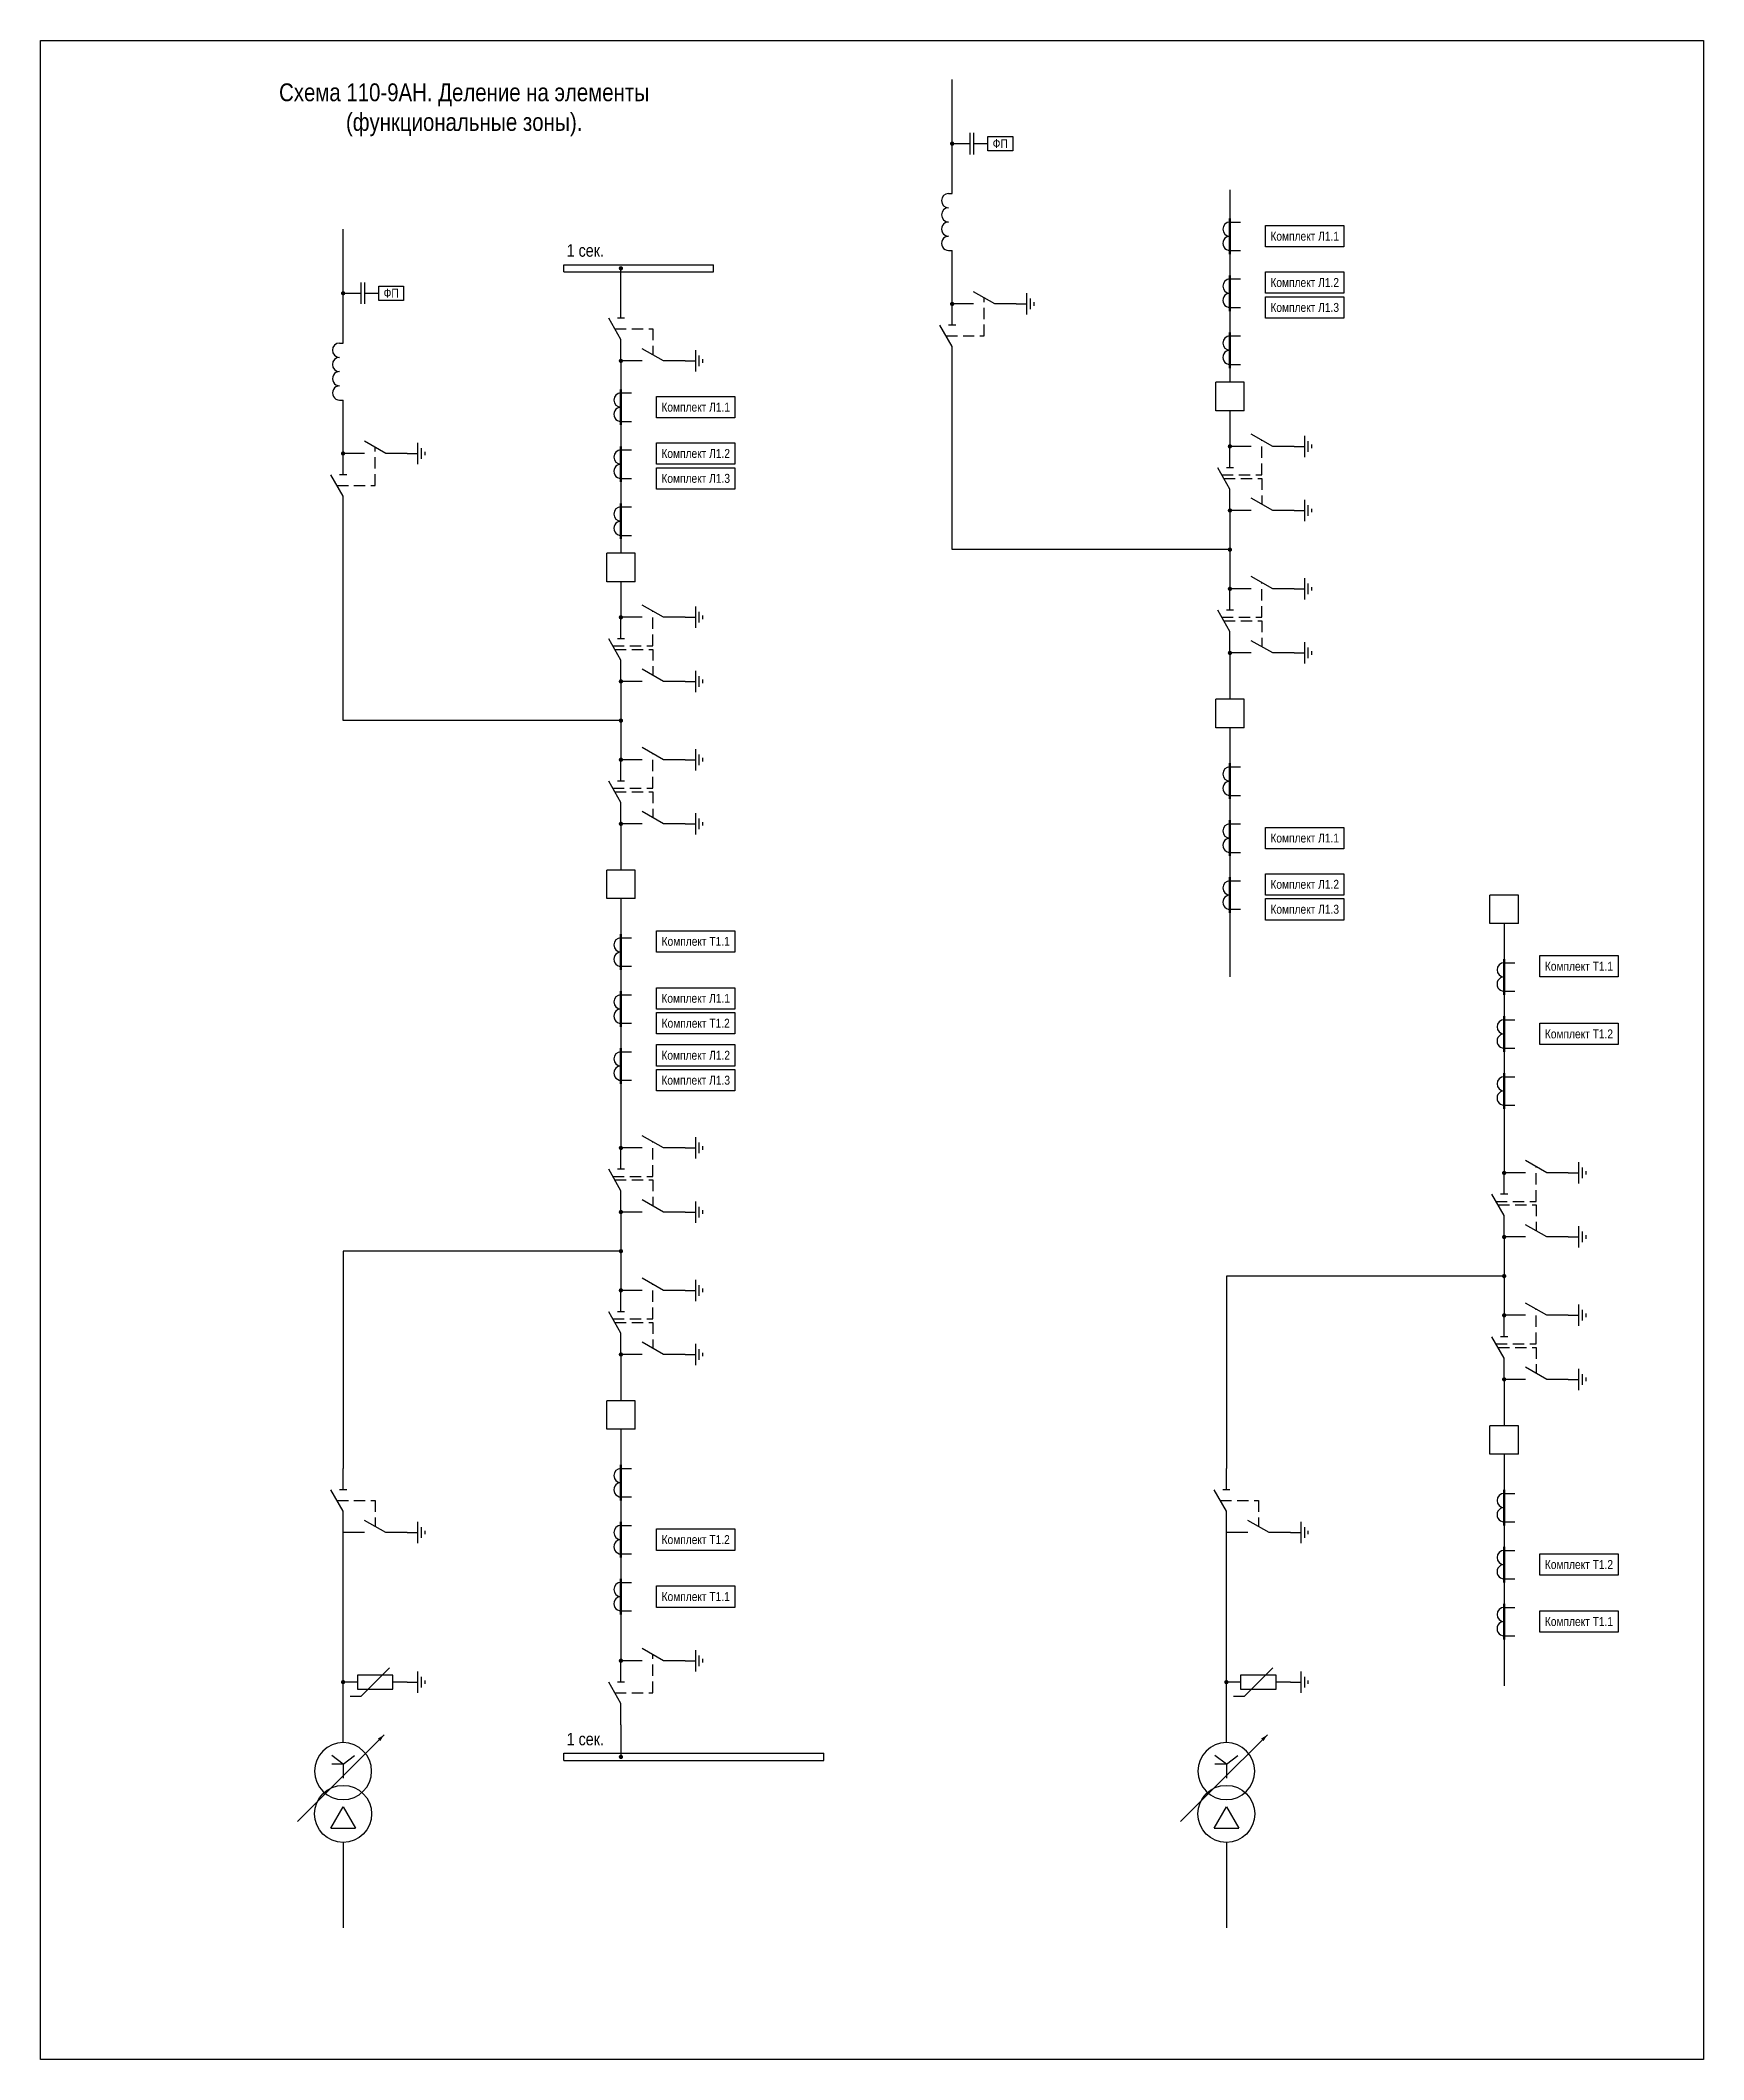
# Model space of a CAD drawing. Header units: millimetres. Extents: x -73 to 1780, y 0 to 1300.
# Drawn here: x 1313 to 1780, y 733 to 1300 of the extents above; entities that cross this region are included whole.
import ezdxf
from ezdxf.enums import TextEntityAlignment as Align

# ---------------------------------------------------------------- set-up
doc = ezdxf.new("R2010")
doc.units = ezdxf.units.MM
doc.linetypes.add('штриховая2', pattern=[9.525, 6.35, -3.175])
doc.layers.add('Основная', color=7, linetype='Continuous')
doc.styles.get("Standard").update_dxf_attribs({"font": 'ARIALN.TTF'})
doc.styles.add('Вывод', font='tahoma.ttf', dxfattribs={"height": 2.5})
doc.styles.add('Компонент', font='ARIALN.TTF', dxfattribs={"height": 3.5})
doc.styles.add('Функция', font='ARIALN.TTF', dxfattribs={"height": 2})

msp = doc.modelspace()

# ---------------------------------------------------------------- texts
at = {"layer": 'Основная', "color": 3, "insert": (1432, 1280.5), "char_height": 5, "width": 132, "attachment_point": 5}
msp.add_mtext('Схема 110-9АН. Деление на элементы (функциональные зоны).', dxfattribs=at)
at = {"layer": 'Основная', "char_height": 2.5, "attachment_point": 5}
for s, insert, width in [('ФП', (1582.5, 1271), 7), ('Комплект Л1.1', (1668, 1245), 22), ('Комплект Л1.2', (1668, 1232), 22), ('ФП', (1411.5, 1229), 7), ('Комплект Л1.3', (1668, 1225), 22), ('Комплект Л1.1', (1497, 1197), 22), ('Комплект Л1.2', (1497, 1184), 22), ('Комплект Л1.3', (1497, 1177), 22), ('Комплект Л1.1', (1668, 1076), 22), ('Комплект Л1.2', (1668, 1063), 22), ('Комплект Л1.3', (1668, 1056), 22), ('Комплект T1.1', (1497, 1047), 22), ('Комплект T1.1', (1745, 1040), 22), ('Комплект Л1.1', (1497, 1031), 22), ('Комплект T1.2', (1497, 1024), 22), ('Комплект T1.2', (1745, 1021), 22), ('Комплект Л1.2', (1497, 1015), 22), ('Комплект Л1.3', (1497, 1008), 22), ('Комплект T1.2', (1497, 879), 22), ('Комплект T1.2', (1745, 872), 22), ('Комплект T1.1', (1497, 863), 22), ('Комплект T1.1', (1745, 856), 22)]:
    msp.add_mtext(s, dxfattribs=dict(at, insert=insert, width=width))

# ---------------------------------------------------------------- blocks, each defined once
blk = doc.blocks.new('*U75')
at = {"layer": 'Основная', "color": 0}
for p, q in [((0, 0), (42, 0)), ((0, -2), (0, 0)), ((42, -2), (42, 0)), ((0, -2), (42, -2))]:
    blk.add_line(p, q, dxfattribs=at)
at = {"layer": 'Основная', "style": 'Компонент'}
blk.add_attdef('ОШ', text='', height=3.5, dxfattribs=at).set_placement((6, 4), align=Align.MIDDLE_CENTER)
blk = doc.blocks.new('*U29')
at = {"layer": 'Основная'}
for p, q in [((0, 0), (-8, 0)), ((-8, -8), (-8, 0)), ((0, -8), (0, 0)), ((0, -8), (-8, -8))]:
    blk.add_line(p, q, dxfattribs=at)
at = {"layer": 'Основная', "style": 'Компонент'}
blk.add_attdef('ОУ', text='', height=3.5, dxfattribs=at).set_placement((-15, -3), align=Align.MIDDLE_CENTER)
blk = doc.blocks.new('*U52')
at = {"ltscale": 0.25}
for p, q in [((0, 4), (3, 4)), ((0, -4), (3, -4))]:
    blk.add_line(p, q, dxfattribs=at)
for centre, major_axis, start_param, end_param in [((0, -2), (-2, 0), 4.712389, 7.853982), ((0, 2), (0, -2), 3.141593, 6.283185)]:
    blk.add_ellipse(centre, major_axis=major_axis, ratio=1, start_param=start_param, end_param=end_param, dxfattribs=at)
at = {"layer": 'Основная', "color": 0, "lineweight": 50}
blk.add_line((0, -5), (0, 5), dxfattribs=at)
at = {"layer": 'Основная'}
for tag, height, style, p in [('В1', 2.5, 'Вывод', (5, 6)), ('ОУ', 3.5, 'Компонент', (-6, 0)), ('В2', 2.5, 'Вывод', (5, -6))]:
    blk.add_attdef(tag, text='', height=height, dxfattribs=dict(at, style=style)).set_placement(p, align=Align.MIDDLE_CENTER)
blk = doc.blocks.new('*U14')
at = {"layer": 'Основная', "color": 0}
blk.add_line((0, 0), (6, 3.43), dxfattribs=at)
blk = doc.blocks.new('*U26')
at = {"layer": 'Основная', "color": 0}
for p, q in [((-3, 0), (-9, 0)), ((9, 0), (3, 0))]:
    blk.add_line(p, q, dxfattribs=at)
at = {"layer": 'Основная', "ltscale": 0.25, "xscale": -1}
blk.add_blockref('*U14', (3, 0), dxfattribs=at)
at = {"layer": 'Основная'}
for tag, height, style, p in [('ОУ', 3.5, 'Компонент', (-25, 0)), ('В1', 2.5, 'Вывод', (-7, -2)), ('В2', 2.5, 'Вывод', (7, -2))]:
    blk.add_attdef(tag, text='', height=height, dxfattribs=dict(at, style=style)).set_placement(p, align=Align.MIDDLE_CENTER)
blk = doc.blocks.new('*U27')
at = {"layer": 'Основная'}
for p, q in [((-3, 0), (0, 0)), ((0, -3), (0, 3)), ((1, -1.5), (1, 1.5)), ((2, -0.5), (2, 0.5))]:
    blk.add_line(p, q, dxfattribs=at)
blk = doc.blocks.new('*U16')
at = {"layer": 'Основная', "color": 0}
blk.add_line((0, -1), (0, 1), dxfattribs=at)
blk = doc.blocks.new('*U25')
at = {"layer": 'Основная', "color": 0}
for p, q in [((0, 3), (0, 9)), ((0, -9), (0, -3))]:
    blk.add_line(p, q, dxfattribs=at)
at = {"ltscale": 0.25, "rotation": 89.99999999999999}
blk.add_blockref('*U16', (0, 3), dxfattribs=at)
at = {"layer": 'Основная', "ltscale": 0.25, "rotation": 89.99999999999999}
blk.add_blockref('*U14', (0, -3), dxfattribs=at)
at = {"layer": 'Основная'}
for tag, height, style, p in [('В1', 2.5, 'Вывод', (2, 7)), ('ОУ', 3.5, 'Компонент', (-12, 0)), ('В2', 2.5, 'Вывод', (2, -7))]:
    blk.add_attdef(tag, text='', height=height, dxfattribs=dict(at, style=style)).set_placement(p, align=Align.MIDDLE_CENTER)
blk = doc.blocks.new('*U36')
at = {"ltscale": 0.25, "const_width": 0.6}
blk.add_lwpolyline([(0, -0.3, 1), (0, 0.3, 1)], format="xyb", close=True, dxfattribs=at)
at = {"layer": 'Основная', "color": 0}
for p, q in [((0, 7), (0, 9)), ((0, 2), (0, 7)), ((0, 0), (0, 2))]:
    blk.add_line(p, q, dxfattribs=at)
blk = doc.blocks.new('*U35')
at = {"ltscale": 0.25}
for p, q in [((0, 8), (1, 8)), ((0, -8), (1, -8))]:
    blk.add_line(p, q, dxfattribs=at)
for centre, major_axis, start_param, end_param in [((0, 6), (0, -2), 3.141593, 6.283185), ((0, -2), (-2, 0), 4.712389, 7.853982), ((0, 2), (0, -2), 3.141593, 6.283185), ((0, -6), (-2, 0), 4.712389, 7.853982)]:
    blk.add_ellipse(centre, major_axis=major_axis, ratio=1, start_param=start_param, end_param=end_param, dxfattribs=at)
at = {"layer": 'Основная'}
for tag, height, style, p in [('В1', 2.5, 'Вывод', (5, 6)), ('ОУ', 3.5, 'Компонент', (-6, 0)), ('В2', 2.5, 'Вывод', (5, -6))]:
    blk.add_attdef(tag, text='', height=height, dxfattribs=dict(at, style=style)).set_placement(p, align=Align.MIDDLE_CENTER)
blk = doc.blocks.new('*U73')
at = {"layer": 'Основная', "color": 0}
for p, q in [((0, 0), (73, 0)), ((0, -2), (0, 0)), ((73, -2), (73, 0)), ((0, -2), (73, -2))]:
    blk.add_line(p, q, dxfattribs=at)
at = {"layer": 'Основная', "style": 'Компонент'}
blk.add_attdef('ОШ', text='', height=3.5, dxfattribs=at).set_placement((6, 4), align=Align.MIDDLE_CENTER)
blk = doc.blocks.new('*U55')
at = {"ltscale": 0.35}
for q in [(4, 4), (-7, -4)]:
    blk.add_line((-4, -4), q, dxfattribs=at)
blk.add_lwpolyline([(5, 2), (-5, 2), (-5, -2), (5, -2)], close=True, dxfattribs=at)
at = {"layer": 'Основная', "color": 0}
for p, q in [((9, 0), (5, 0)), ((-5, 0), (-9, 0))]:
    blk.add_line(p, q, dxfattribs=at)
at = {"layer": 'Основная'}
for tag, height, style, p in [('ОУ', 3.5, 'Компонент', (0, 6)), ('В1', 2.5, 'Вывод', (-7, -2)), ('F', 2, 'Функция', (-3, -5)), ('В2', 2.5, 'Вывод', (7, -2))]:
    blk.add_attdef(tag, text='', height=height, dxfattribs=dict(at, style=style)).set_placement(p, align=Align.MIDDLE_CENTER)
blk = doc.blocks.new('*U56')
at = {"layer": 'Основная'}
for p, q in [((-3, 0), (0, 0)), ((0, -3), (0, 3)), ((1, -1.5), (1, 1.5)), ((2, -0.5), (2, 0.5))]:
    blk.add_line(p, q, dxfattribs=at)
blk = doc.blocks.new('*U59')
at = {"ltscale": 0.25}
for p, q in [((-3.46, -4), (0, 2)), ((0, 2), (3.46, -4)), ((-3.46, -4), (3.46, -4))]:
    blk.add_line(p, q, dxfattribs=at)
blk.add_circle((0, 0), 8, dxfattribs=at)
at = {"layer": 'Основная', "style": 'Компонент'}
blk.add_attdef('ОУ', text='', height=3.5, dxfattribs=at).set_placement((17, 0), align=Align.MIDDLE_CENTER)
blk = doc.blocks.new('*U60')
at = {"ltscale": 0.25}
for p, q in [((0, 0), (-20, 0)), ((14.44, 0), (0, 0))]:
    blk.add_line(p, q, dxfattribs=at)
blk.add_lwpolyline([(-18, 0, 1, 0, 0), (-20, 0, 0, 0, 0)], format="xyseb", dxfattribs=at)
at = {"layer": 'Основная', "style": 'Вывод'}
blk.add_attdef('ОС', text='', height=2.5, dxfattribs=at).set_placement((3, 2), align=Align.MIDDLE_CENTER)
blk = doc.blocks.new('*U61')
at = {"ltscale": 0.25}
for q in [(-3.2, 4.4), (3.2, 4.4), (0, -2), (3.21, 2)]:
    blk.add_line((0, 2), q, dxfattribs=at)
blk.add_circle((0, 0), 8, dxfattribs=at)
at = {"layer": 'Основная', "style": 'Компонент'}
blk.add_attdef('ОУ', text='', height=3.5, dxfattribs=at).set_placement((-17, 0), align=Align.MIDDLE_CENTER)

# ---------------------------------------------------------------- linework, layer by layer
at = {"ltscale": 0.25, "const_width": 0.6}
for points in [[(1568.7, 1271, 1), (1569.3, 1271, 1)], [(1475.7, 1236, 1), (1476.3, 1236, 1)], [(1397.7, 1229, 1), (1398.3, 1229, 1)], [(1475.7, 1210, 1), (1476.3, 1210, 1)], [(1646.7, 1186, 1), (1647.3, 1186, 1)], [(1646.7, 1168, 1), (1647.3, 1168, 1)], [(1646.7, 1157, 1), (1647.3, 1157, 1)], [(1646.7, 1146, 1), (1647.3, 1146, 1)], [(1475.7, 1138, 1), (1476.3, 1138, 1)], [(1646.7, 1128, 1), (1647.3, 1128, 1)], [(1475.7, 1120, 1), (1476.3, 1120, 1)], [(1475.7, 1109, 1), (1476.3, 1109, 1)], [(1475.7, 1098, 1), (1476.3, 1098, 1)], [(1475.7, 1080, 1), (1476.3, 1080, 1)], [(1475.7, 989, 1), (1476.3, 989, 1)], [(1723.7, 982, 1), (1724.3, 982, 1)], [(1475.7, 971, 1), (1476.3, 971, 1)], [(1723.7, 964, 1), (1724.3, 964, 1)], [(1475.7, 960, 1), (1476.3, 960, 1)], [(1723.7, 953, 1), (1724.3, 953, 1)], [(1475.7, 949, 1), (1476.3, 949, 1)], [(1723.7, 942, 1), (1724.3, 942, 1)], [(1475.7, 931, 1), (1476.3, 931, 1)], [(1723.7, 924, 1), (1724.3, 924, 1)], [(1475.7, 845, 1), (1476.3, 845, 1)], [(1397.7, 839, 1), (1398.3, 839, 1)], [(1645.7, 839, 1), (1646.3, 839, 1)], [(1475.7, 818, 1), (1476.3, 818, 1)]]:
    msp.add_lwpolyline(points, format="xyb", close=True, dxfattribs=at)
at = {"layer": 'Основная'}
for points in [[(1313, 1300), (1780, 1300), (1780, 733), (1313, 733)], [(1579, 1273), (1586, 1273), (1586, 1269), (1579, 1269)], [(1408, 1231), (1415, 1231), (1415, 1227), (1408, 1227)]]:
    msp.add_lwpolyline(points, close=True, dxfattribs=at)
for points in [[(1569, 1257), (1569, 1289)], [(1569, 1271), (1574, 1271)], [(1574, 1274), (1574, 1268)], [(1575, 1274), (1575, 1268)], [(1575, 1271), (1579, 1271)], [(1647, 1258), (1647, 1204)], [(1398, 1215), (1398, 1247)], [(1569, 1235), (1569, 1241)], [(1403, 1232), (1403, 1226)], [(1404, 1232), (1404, 1226)], [(1476, 1228), (1476, 1236)], [(1398, 1229), (1403, 1229)], [(1404, 1229), (1408, 1229)], [(1476, 1210), (1476, 1156)], [(1647, 1157), (1569, 1157), (1569, 1208)], [(1398, 1193), (1398, 1199)], [(1647, 1196), (1647, 1186)], [(1476, 1109), (1398, 1109), (1398, 1166)], [(1647, 1168), (1647, 1146)], [(1476, 1148), (1476, 1138)], [(1647, 1128), (1647, 1115)], [(1476, 1120), (1476, 1098)], [(1647, 1107), (1647, 1037)], [(1476, 1080), (1476, 1067)], [(1476, 1059), (1476, 989)], [(1724, 1052), (1724, 982)], [(1476, 971), (1476, 949)], [(1724, 964), (1724, 942)], [(1476, 960), (1398, 960), (1398, 899)], [(1724, 953), (1646, 953), (1646, 899)], [(1476, 931), (1476, 918)], [(1724, 924), (1724, 911)], [(1476, 910), (1476, 845)], [(1724, 903), (1724, 838)], [(1398, 822), (1398, 881)], [(1646, 822), (1646, 881)], [(1476, 827), (1476, 818)], [(1398, 794), (1398, 770)], [(1646, 794), (1646, 770)]]:
    msp.add_lwpolyline(points, dxfattribs=at)
at = {"layer": 'Основная', "color": 5}
for points in [[(1657, 1248), (1679, 1248), (1679, 1242), (1657, 1242)], [(1657, 1235), (1679, 1235), (1679, 1229), (1657, 1229)], [(1657, 1228), (1679, 1228), (1679, 1222), (1657, 1222)], [(1486, 1200), (1508, 1200), (1508, 1194), (1486, 1194)], [(1486, 1187), (1508, 1187), (1508, 1181), (1486, 1181)], [(1486, 1180), (1508, 1180), (1508, 1174), (1486, 1174)], [(1657, 1079), (1679, 1079), (1679, 1073), (1657, 1073)], [(1657, 1066), (1679, 1066), (1679, 1060), (1657, 1060)], [(1657, 1059), (1679, 1059), (1679, 1053), (1657, 1053)], [(1486, 1050), (1508, 1050), (1508, 1044), (1486, 1044)], [(1734, 1043), (1756, 1043), (1756, 1037), (1734, 1037)], [(1486, 1034), (1508, 1034), (1508, 1028), (1486, 1028)], [(1486, 1027), (1508, 1027), (1508, 1021), (1486, 1021)], [(1734, 1024), (1756, 1024), (1756, 1018), (1734, 1018)], [(1486, 1018), (1508, 1018), (1508, 1012), (1486, 1012)], [(1486, 1011), (1508, 1011), (1508, 1005), (1486, 1005)], [(1486, 882), (1508, 882), (1508, 876), (1486, 876)], [(1734, 875), (1756, 875), (1756, 869), (1734, 869)], [(1486, 866), (1508, 866), (1508, 860), (1486, 860)], [(1734, 859), (1756, 859), (1756, 853), (1734, 853)]]:
    msp.add_lwpolyline(points, close=True, dxfattribs=at)
at = {"layer": 'Основная', "linetype": 'штриховая2', "ltscale": 0.5}
for points in [[(1567.29, 1217), (1578, 1217), (1578, 1227.71)], [(1474.29, 1219), (1485, 1219), (1485, 1211.71)], [(1396.29, 1175), (1407, 1175), (1407, 1185.71)], [(1644.71, 1178), (1656, 1178), (1656, 1187.71)], [(1645.29, 1177), (1656, 1177), (1656, 1169.71)], [(1644.71, 1138), (1656, 1138), (1656, 1147.71)], [(1473.71, 1130), (1485, 1130), (1485, 1139.71)], [(1645.29, 1137), (1656, 1137), (1656, 1129.71)], [(1474.29, 1129), (1485, 1129), (1485, 1121.71)], [(1473.71, 1090), (1485, 1090), (1485, 1099.71)], [(1474.29, 1089), (1485, 1089), (1485, 1081.71)], [(1473.71, 981), (1485, 981), (1485, 990.71)], [(1721.71, 974), (1733, 974), (1733, 983.71)], [(1474.29, 980), (1485, 980), (1485, 972.71)], [(1722.29, 973), (1733, 973), (1733, 965.71)], [(1473.71, 941), (1485, 941), (1485, 950.71)], [(1721.71, 934), (1733, 934), (1733, 943.71)], [(1474.29, 940), (1485, 940), (1485, 932.71)], [(1722.29, 933), (1733, 933), (1733, 925.71)], [(1396.29, 890), (1407, 890), (1407, 882.71)], [(1644.29, 890), (1655, 890), (1655, 882.71)], [(1474.29, 836), (1485, 836), (1485, 846.71)]]:
    msp.add_lwpolyline(points, dxfattribs=at)

# ---------------------------------------------------------------- block references
at = {"ltscale": 0.35}
for name, p in [('*U55', (1407, 839)), ('*U55', (1655, 839)), ('*U59', (1398, 802)), ('*U59', (1646, 802))]:
    msp.add_blockref(name, p, dxfattribs=at)
at = {"ltscale": 0.35, "xscale": -1}
for p in [(1398, 814), (1646, 814)]:
    msp.add_blockref('*U61', p, dxfattribs=at)
at = {"layer": 'Основная', "ltscale": 0.35}
for p in [(1568, 1249), (1397, 1207)]:
    msp.add_blockref('*U35', p, dxfattribs=at)
at = {"layer": 'Основная', "ltscale": 0.25}
for name, p in [('*U52', (1647, 1245)), ('*U36', (1569, 1226)), ('*U52', (1647, 1229)), ('*U25', (1476, 1219)), ('*U25', (1569, 1217)), ('*U26', (1578, 1226)), ('*U27', (1590, 1226)), ('*U26', (1485, 1210)), ('*U52', (1647, 1213)), ('*U27', (1497, 1210)), ('*U29', (1651, 1204)), ('*U52', (1476, 1197)), ('*U36', (1398, 1184)), ('*U26', (1407, 1184)), ('*U27', (1419, 1184)), ('*U52', (1476, 1181)), ('*U25', (1647, 1177)), ('*U26', (1656, 1186)), ('*U27', (1668, 1186)), ('*U25', (1398, 1175)), ('*U52', (1476, 1165)), ('*U26', (1656, 1168)), ('*U27', (1668, 1168)), ('*U29', (1480, 1156)), ('*U25', (1647, 1137)), ('*U26', (1656, 1146)), ('*U27', (1668, 1146)), ('*U26', (1485, 1138)), ('*U27', (1497, 1138)), ('*U25', (1476, 1129)), ('*U26', (1656, 1128)), ('*U27', (1668, 1128)), ('*U26', (1485, 1120)), ('*U27', (1497, 1120)), ('*U29', (1651, 1115)), ('*U26', (1485, 1098)), ('*U27', (1497, 1098)), ('*U25', (1476, 1089)), ('*U52', (1647, 1092)), ('*U26', (1485, 1080)), ('*U27', (1497, 1080)), ('*U52', (1647, 1076)), ('*U29', (1480, 1067)), ('*U52', (1647, 1060)), ('*U29', (1728, 1060)), ('*U52', (1476, 1044)), ('*U52', (1724, 1037)), ('*U52', (1476, 1028)), ('*U52', (1724, 1021)), ('*U52', (1476, 1012)), ('*U52', (1724, 1005)), ('*U26', (1485, 989)), ('*U25', (1476, 980)), ('*U27', (1497, 989)), ('*U25', (1724, 973)), ('*U26', (1733, 982)), ('*U27', (1745, 982)), ('*U26', (1485, 971)), ('*U27', (1497, 971)), ('*U26', (1733, 964)), ('*U27', (1745, 964)), ('*U25', (1476, 940)), ('*U26', (1485, 949)), ('*U27', (1497, 949)), ('*U25', (1724, 933)), ('*U26', (1733, 942)), ('*U27', (1745, 942)), ('*U26', (1485, 931)), ('*U27', (1497, 931)), ('*U26', (1733, 924)), ('*U27', (1745, 924)), ('*U29', (1480, 918)), ('*U29', (1728, 911)), ('*U25', (1398, 890)), ('*U52', (1476, 895)), ('*U25', (1646, 890)), ('*U52', (1724, 888)), ('*U26', (1407, 881)), ('*U27', (1419, 881)), ('*U52', (1476, 879)), ('*U26', (1655, 881)), ('*U27', (1667, 881)), ('*U52', (1724, 872)), ('*U52', (1476, 863)), ('*U52', (1724, 856)), ('*U25', (1476, 836)), ('*U26', (1485, 845)), ('*U27', (1497, 845)), ('*U56', (1419, 839)), ('*U56', (1667, 839))]:
    msp.add_blockref(name, p, dxfattribs=at)
for name, p in [('*U75', (1460, 1237.01)), ('*U73', (1460, 819.01))]:
    msp.add_blockref(name, p, dxfattribs=at).add_auto_attribs({'ОШ': '1 сек.'})
at = {"layer": 'Основная', "ltscale": 0.25, "rotation": 224.9999999999999}
for p in [(1395.36, 810.05), (1643.36, 810.05)]:
    msp.add_blockref('*U60', p, dxfattribs=at)

msp.set_redraw_order([(e.dxf.handle, doc.entitydb.next_handle()) for e in msp.query("TEXT MTEXT ATTDEF DIMENSION ARC_DIMENSION")])  # texts and dimensions are drawn at this point

doc.saveas('drawing.dxf')
